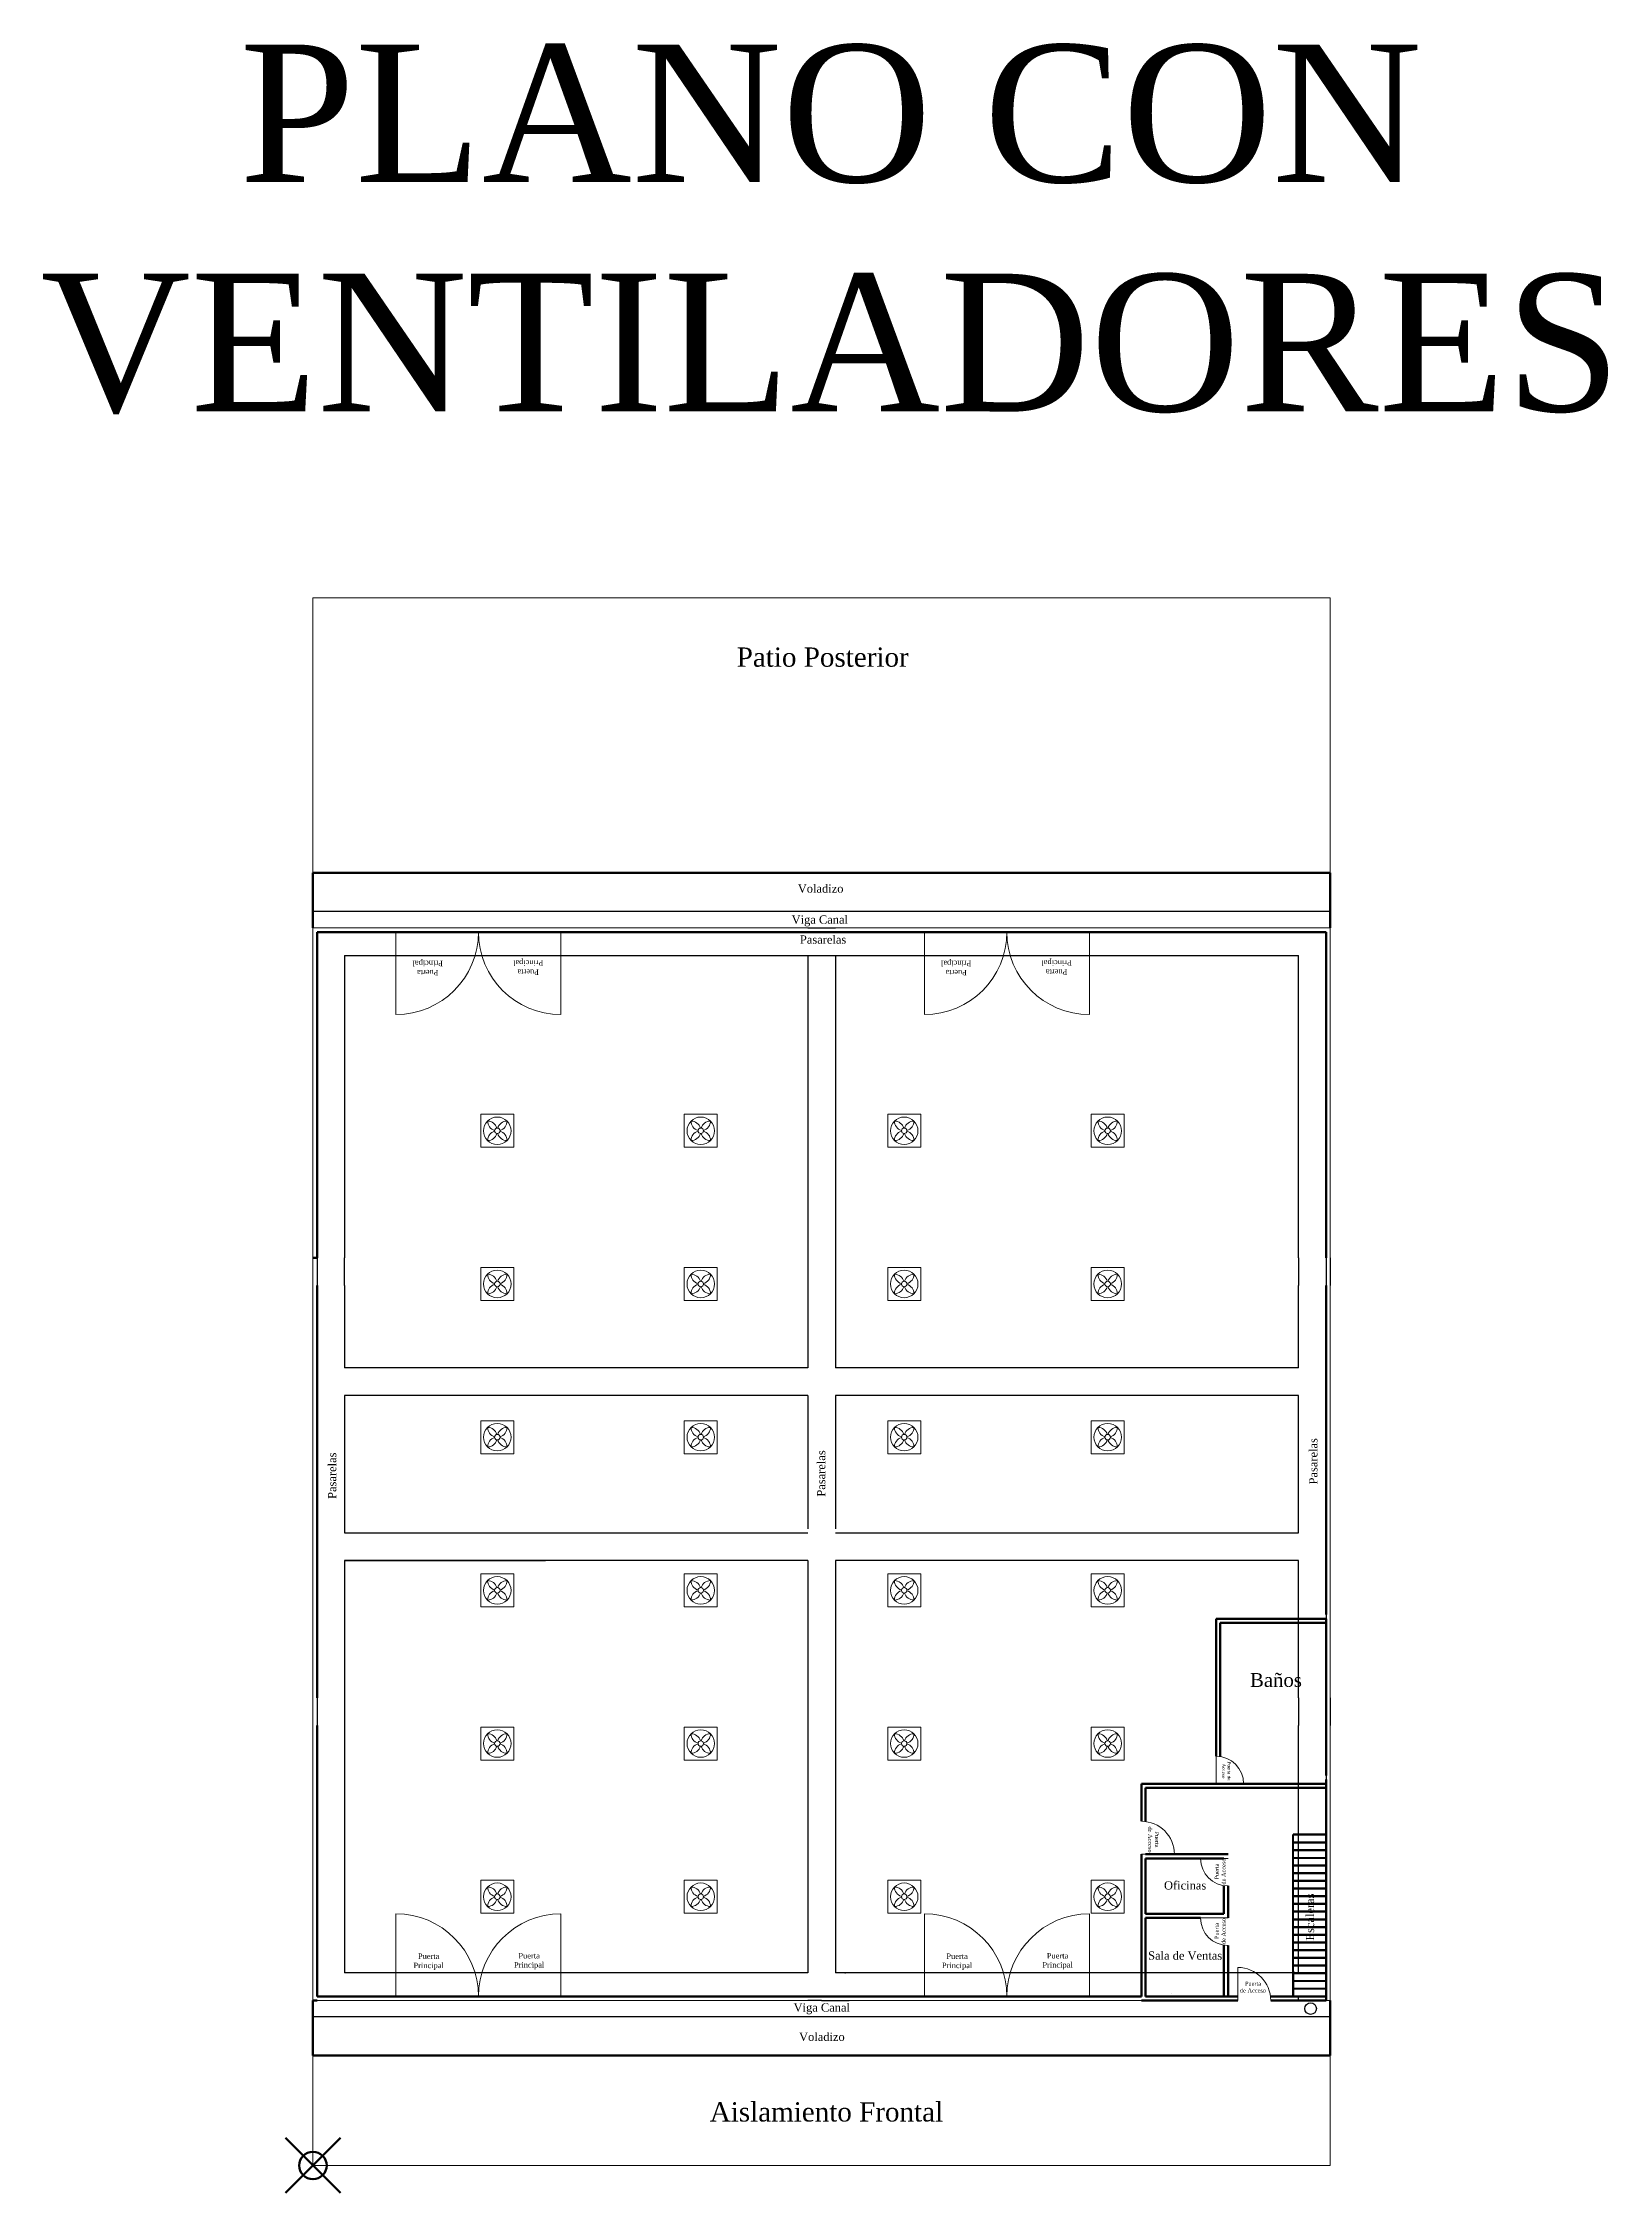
# Model space of a CAD drawing. Header units: metres. Extents: x 29 to 562, y -33 to 369.
# Drawn here: x 195.2 to 252.1, y 80.9 to 159.1 of the extents above; entities that cross this region are included whole.
import ezdxf

# ---------------------------------------------------------------- set-up
doc = ezdxf.new("R2010")
doc.units = ezdxf.units.M
doc.header["$LTSCALE"] = 2
doc.header["$PDMODE"] = 35
for name, color, linetype, lineweight in [('A-AREA', 7, 'Continuous', 5), ('A-DOOR', 251, 'Continuous', 18), ('A-ROOF', 226, 'Continuous', 53), ('C-WALL', 7, 'Continuous', 60), ('E-AIR', 160, 'Continuous', 5), ('S-STRS', 4, 'Continuous', 40), ('S-WALL', 7, 'Continuous', 60)]:
    doc.layers.add(name, color=color, linetype=linetype, lineweight=lineweight)
doc.layers.add('S-DECK', color=7, linetype='Continuous')
doc.layers.add('S-PLAT', color=7, linetype='Continuous')
doc.styles.get("Standard").update_dxf_attribs({"font": 'arial.ttf'})

msp = doc.modelspace()

# ---------------------------------------------------------------- texts
at = {"attachment_point": 2}
for s, width, insert, char_height in [('{\\fTimes New Roman|b0|i0|c0|p18;PLANO CON VENTILADORES}', 69.93919, (223.835, 159.013), 5), ('{\\fTimes New Roman|b0|i0|c0|p18;Patio Posterior}', 13.41015, (223.542, 137.09), 0.7), ('{\\fTimes New Roman|b0|i0|c0|p18;Voladizo}', 13.41015, (223.466, 128.475), 0.3), ('{\\fTimes New Roman|b0|i0|c0|p18;Viga Canal}', 13.41015, (223.436, 127.347), 0.3), ('{\\fTimes New Roman|b0|i0|c0|p18;Pasarelas}', 13.41015, (223.555, 126.62), 0.3), ('{\\fTimes New Roman|b0|i0|c0|p18;Baños}', 13.41015, (240.027, 99.797), 0.5), ('{\\fTimes New Roman|b0|i0|c0|p18;Oficinas}', 13.41015, (236.723, 92.23), 0.3), ('{\\fTimes New Roman|b0|i0|c0|p18;Puerta^JPrincipal}', 13.41015, (209.21, 89.603), 0.2), ('{\\fTimes New Roman|b0|i0|c0|p18;Puerta ^JPrincipal}', 13.41015, (212.864, 89.622), 0.2), ('{\\fTimes New Roman|b0|i0|c0|p18;Puerta^JPrincipal}', 13.41015, (228.429, 89.603), 0.2), ('{\\fTimes New Roman|b0|i0|c0|p18;Puerta ^JPrincipal}', 13.41015, (232.084, 89.622), 0.2), ('{\\fTimes New Roman|b0|i0|c0|p18;Sala de Ventas}', 13.41015, (236.723, 89.678), 0.3), ('{\\fTimes New Roman|b0|i0|c0|p18;Puerta^Jde Acceso}', 13.41015, (239.192, 88.581), 0.15), ('{\\fTimes New Roman|b0|i0|c0|p18;Viga Canal}', 13.41015, (223.508, 87.79), 0.3), ('{\\fTimes New Roman|b0|i0|c0|p18;Voladizo}', 13.41015, (223.512, 86.724), 0.3), ('{\\fTimes New Roman|b0|i0|c0|p18;Aislamiento Frontal}', 13.41015, (223.677, 84.193), 0.7)]:
    msp.add_mtext_dynamic_manual_height_columns(s, width=width, gutter_width=12.5, heights=[0], dxfattribs=dict(at, insert=insert, char_height=char_height))
for s, width, insert, char_height, rotation in [('{\\fTimes New Roman|b0|i0|c0|p18;Puerta ^JPrincipal}', 13.41015, (209.175, 125.166), 0.2, 180), ('{\\fTimes New Roman|b0|i0|c0|p18;Puerta^JPrincipal}', 13.41015, (212.829, 125.185), 0.2, 180), ('{\\fTimes New Roman|b0|i0|c0|p18;Puerta ^JPrincipal}', 13.41015, (228.394, 125.166), 0.2, 180), ('{\\fTimes New Roman|b0|i0|c0|p18;Puerta^JPrincipal}', 13.41015, (232.048, 125.185), 0.2, 180), ('{\\fTimes New Roman|b0|i0|c0|p18;Pasarelas}', 7.82908, (223.335, 107.056), 0.3, 90), ('{\\fTimes New Roman|b0|i0|c0|p18;Pasarelas}', 7.82908, (241.235, 107.499), 0.3, 90), ('{\\fTimes New Roman|b0|i0|c0|p18;Pasarelas}', 7.82908, (205.549, 106.974), 0.3, 90), ('{\\fTimes New Roman|b0|i0|c0|p18;Puerta de ^JAcceso}', 13.41015, (238.389, 96.236), 0.12, 269.56829), ('{\\fTimes New Roman|b0|i0|c0|p18;Puerta^Jde Acceso}', 13.41015, (235.777, 93.747), 0.15, 270), ('{\\fTimes New Roman|b0|i0|c0|p18;Puerta^Jde Acceso}', 13.41015, (237.796, 92.583), 0.15, 90), ('{\\fTimes New Roman|b0|i0|c0|p18;Escaleras}', 7.82908, (241.114, 90.928), 0.3, 90), ('{\\fTimes New Roman|b0|i0|c0|p18;Puerta^Jde Acceso}', 13.41015, (237.796, 90.419), 0.15, 90)]:
    msp.add_mtext_dynamic_manual_height_columns(s, width=width, gutter_width=12.5, heights=[0], dxfattribs=dict(at, insert=insert, char_height=char_height, rotation=rotation))

# ---------------------------------------------------------------- blocks, each defined once
blk = doc.blocks.new('*U6')
at = {"layer": 'E-AIR'}
blk.add_lwpolyline([(-0.6, -0.6), (0.6, -0.6), (0.6, 0.6), (-0.6, 0.6)], close=True, dxfattribs=at)
for radius in [0.5, 0.1]:
    blk.add_circle((0, 0), radius, dxfattribs=at)
for centre, start, end in [((-0.354, 0), 16.2602, 90), ((0, 0.354), 180, 253.7398), ((0.354, 0), 90, 163.7398), ((0, 0.354), 286.2602, 0), ((0, -0.354), 106.2602, 180), ((-0.354, 0), 270, 343.7398), ((0.354, 0), 196.2602, 270), ((0, -0.354), 360, 73.7398)]:
    blk.add_arc(centre, 0.354, start, end, dxfattribs=at)
blk = doc.blocks.new('*U7')
at = {"layer": 'E-AIR', "color": 0, "linetype": 'ByBlock', "lineweight": -2, "transparency": 16777216}
for p in [(0, 27.85), (7.4, 27.85), (14.8, 27.85), (22.2, 27.85), (0, 22.28), (7.4, 22.28), (14.8, 22.28), (22.2, 22.28), (0, 16.71), (7.4, 16.71), (14.8, 16.71), (22.2, 16.71), (0, 11.14), (7.4, 11.14), (14.8, 11.14), (22.2, 11.14), (0, 5.57), (7.4, 5.57), (14.8, 5.57), (22.2, 5.57), (0, 0), (7.4, 0), (14.8, 0), (22.2, 0)]:
    blk.add_blockref('*U6', p, dxfattribs=at)

# ---------------------------------------------------------------- linework, layer by layer
at = {"layer": 'A-AREA'}
for p, q in [((242.001, 138.894), (205.001, 138.894)), ((205.001, 138.894), (205.001, 81.894)), ((205.001, 138.894), (205.001, 126.894)), ((205.001, 138.894), (205.001, 81.894)), ((242.001, 81.894), (242.001, 138.894)), ((242.001, 81.894), (242.001, 138.894)), ((205.001, 126.894), (242.001, 126.894)), ((205.001, 126.894), (242.001, 126.894)), ((205.001, 81.894), (205.001, 87.894)), ((205.001, 87.894), (233.983, 87.894)), ((233.983, 87.894), (238.636, 87.894)), ((233.983, 87.894), (238.636, 87.894)), ((239.836, 87.894), (242.001, 87.894)), ((239.836, 87.894), (242.001, 87.894)), ((205.001, 81.894), (242.001, 81.894))]:
    msp.add_line(p, q, dxfattribs=at)
at = {"layer": 'A-DOOR'}
for p, q in [((208.02, 126.744), (208.02, 123.744)), ((214.02, 126.744), (214.02, 123.744)), ((227.239, 126.744), (227.239, 123.744)), ((233.239, 126.744), (233.239, 123.744)), ((237.851, 96.774), (237.851, 95.774)), ((235.133, 93.208), (236.333, 93.208)), ((237.283, 93.058), (238.283, 93.058)), ((208.02, 88.044), (208.02, 91.044)), ((214.02, 88.044), (214.02, 91.044)), ((227.239, 88.044), (227.239, 91.044)), ((233.239, 88.044), (233.239, 91.044)), ((237.283, 90.894), (238.283, 90.894)), ((230.239, 88.877), (230.239, 88.879)), ((238.636, 87.894), (238.636, 89.094)), ((230.239, 88.044), (227.239, 88.044)), ((230.239, 88.044), (230.239, 88.144)), ((233.239, 88.044), (230.239, 88.044))]:
    msp.add_line(p, q, dxfattribs=at)
for centre, radius, start, end in [((208.02, 126.744), 3, 270, 0), ((214.02, 126.744), 3, 180, 270), ((227.239, 126.744), 3, 270, 0), ((233.239, 126.744), 3, 180, 270), ((237.851, 95.774), 1, 0, 90), ((235.133, 93.208), 1.2, 0, 90), ((238.283, 93.058), 1, 180, 270), ((208.02, 88.044), 3, 0, 90), ((214.02, 88.044), 3, 90, 180), ((227.239, 88.044), 3, 0, 90), ((233.239, 88.044), 3, 90, 180), ((238.283, 90.894), 1, 180, 270), ((227.239, 88.044), 3, 163.54075, 163.83863), ((238.636, 87.894), 1.2, 360, 90), ((227.239, 88.044), 3, 182.86598, 182.9389), ((233.239, 88.044), 3, 1.88005, 1.91326), ((227.239, 88.044), 3, 194.47751, 194.61534), ((227.239, 88.044), 3, 345.38466, 345.52249)]:
    msp.add_arc(centre, radius, start, end, dxfattribs=at)
at = {"layer": 'A-ROOF'}
for p, q in [((205.001, 126.894), (205.001, 128.894)), ((242.001, 128.894), (205.001, 128.894)), ((242.001, 126.894), (242.001, 128.894)), ((205.001, 87.894), (205.001, 85.894)), ((242.001, 87.894), (242.001, 85.894)), ((242.001, 85.894), (205.001, 85.894))]:
    msp.add_line(p, q, dxfattribs=at)
at = {"layer": 'C-WALL'}
msp.add_point((205.001, 81.894), dxfattribs=at)
at = {"layer": 'S-DECK'}
for p, q in [((205.001, 126.894), (205.001, 127.494)), ((242.001, 127.494), (205.001, 127.494)), ((242.001, 126.894), (242.001, 127.494)), ((223.501, 126.894), (224.001, 126.894)), ((205.001, 87.894), (205.001, 87.294)), ((223.501, 87.894), (223.001, 87.894)), ((242.001, 87.894), (242.001, 87.294)), ((242.001, 87.294), (205.001, 87.294))]:
    msp.add_line(p, q, dxfattribs=at)
msp.add_circle((241.288, 87.599), 0.21, dxfattribs=at)
at = {"layer": 'S-PLAT'}
for p, q in [((223.001, 126.894), (224.001, 126.894)), ((206.151, 125.894), (206.151, 114.894)), ((206.151, 125.894), (240.851, 125.894)), ((223.001, 125.894), (223.001, 110.894)), ((224.001, 125.894), (224.001, 110.894)), ((240.851, 114.894), (240.851, 125.894)), ((205.151, 114.894), (205.151, 113.894)), ((206.151, 113.894), (206.151, 114.894)), ((240.851, 114.894), (240.851, 113.894)), ((241.851, 114.894), (241.851, 98.894)), ((242.001, 114.894), (242.001, 113.894)), ((206.151, 113.894), (206.151, 110.894)), ((240.851, 110.894), (240.851, 113.894)), ((223.001, 110.894), (206.151, 110.894)), ((223.001, 110.894), (219.749, 110.894)), ((240.851, 110.894), (224.001, 110.894)), ((206.151, 109.894), (206.151, 104.894)), ((223.001, 109.894), (206.151, 109.894)), ((223.001, 109.894), (223.001, 105.044)), ((240.851, 109.894), (224.001, 109.894)), ((224.001, 109.894), (224.001, 105.044)), ((240.851, 104.894), (240.851, 109.894)), ((206.151, 104.894), (223.001, 104.894)), ((224.001, 104.894), (240.851, 104.894)), ((206.151, 103.894), (206.151, 98.894)), ((223.001, 103.894), (206.151, 103.894)), ((206.151, 103.894), (213.459, 103.894)), ((223.001, 103.894), (223.001, 88.894)), ((240.851, 103.894), (224.001, 103.894)), ((224.001, 103.894), (224.001, 88.894)), ((240.851, 98.894), (240.851, 103.894)), ((205.151, 98.894), (205.151, 97.894)), ((206.151, 98.894), (206.151, 97.894)), ((240.851, 98.894), (240.851, 97.894)), ((242.001, 98.894), (242.001, 97.894)), ((206.151, 97.894), (206.151, 88.894)), ((240.851, 88.894), (240.851, 97.894)), ((241.851, 97.894), (241.851, 87.894)), ((223.001, 88.894), (206.151, 88.894)), ((227.239, 88.894), (224.001, 88.894)), ((240.851, 88.894), (227.239, 88.894)), ((223.501, 87.894), (224.501, 87.894)), ((240.851, 87.894), (240.851, 88.044))]:
    msp.add_line(p, q, dxfattribs=at)
at = {"layer": 'S-STRS'}
for p, q in [((240.651, 93.358), (240.651, 93.924)), ((240.651, 93.924), (241.851, 93.924)), ((241.851, 93.924), (240.651, 93.924)), ((240.651, 93.924), (241.851, 93.924)), ((240.651, 93.644), (241.851, 93.644)), ((241.851, 93.644), (240.651, 93.644)), ((240.651, 93.644), (241.851, 93.644)), ((240.651, 93.644), (241.851, 93.644)), ((240.651, 93.644), (241.851, 93.644)), ((240.651, 93.364), (241.851, 93.364)), ((240.651, 93.364), (241.851, 93.364)), ((240.651, 93.358), (241.851, 93.358)), ((240.651, 93.084), (240.651, 93.358)), ((241.851, 93.358), (240.651, 93.358)), ((240.651, 93.358), (241.851, 93.358)), ((240.651, 93.084), (241.851, 93.084)), ((240.651, 92.804), (240.651, 93.084)), ((240.651, 93.084), (241.851, 93.084)), ((241.851, 93.084), (241.851, 93.794)), ((241.851, 93.084), (241.851, 92.804)), ((240.651, 92.804), (241.851, 92.804)), ((240.651, 92.524), (240.651, 92.804)), ((241.851, 92.804), (240.651, 92.804)), ((240.651, 92.804), (241.851, 92.804)), ((240.651, 92.524), (241.851, 92.524)), ((240.651, 92.244), (240.651, 92.524)), ((241.851, 92.524), (240.651, 92.524)), ((240.651, 92.524), (241.851, 92.524)), ((241.851, 92.804), (241.851, 92.524)), ((241.851, 92.524), (241.851, 92.244)), ((240.651, 92.244), (241.851, 92.244)), ((240.651, 91.964), (240.651, 92.244)), ((241.851, 92.244), (240.651, 92.244)), ((240.651, 92.244), (241.851, 92.244)), ((240.651, 91.964), (241.851, 91.964)), ((240.651, 91.684), (240.651, 91.964)), ((241.851, 91.964), (240.651, 91.964)), ((240.651, 91.964), (241.851, 91.964)), ((240.651, 91.684), (241.851, 91.684)), ((240.651, 91.404), (240.651, 91.684)), ((241.851, 91.684), (240.651, 91.684)), ((240.651, 91.684), (241.851, 91.684)), ((241.851, 92.244), (241.851, 91.964)), ((241.851, 91.964), (241.851, 91.684)), ((241.851, 91.684), (241.851, 91.404)), ((240.651, 91.404), (241.851, 91.404)), ((240.651, 91.124), (240.651, 91.404)), ((241.851, 91.404), (240.651, 91.404)), ((240.651, 91.404), (241.851, 91.404)), ((240.651, 91.124), (241.851, 91.124)), ((240.651, 90.844), (240.651, 91.124)), ((241.851, 91.124), (240.651, 91.124)), ((240.651, 91.124), (241.851, 91.124)), ((240.651, 90.844), (241.851, 90.844)), ((240.651, 90.564), (240.651, 90.844)), ((241.851, 90.844), (240.651, 90.844)), ((240.651, 90.844), (241.851, 90.844)), ((241.851, 91.404), (241.851, 91.124)), ((241.851, 91.124), (241.851, 90.844)), ((241.851, 90.844), (241.851, 90.564)), ((240.651, 90.564), (241.851, 90.564)), ((240.651, 90.284), (240.651, 90.564)), ((241.851, 90.564), (240.651, 90.564)), ((240.651, 90.564), (241.851, 90.564)), ((240.651, 90.284), (241.851, 90.284)), ((240.651, 90.004), (240.651, 90.284)), ((241.851, 90.284), (240.651, 90.284)), ((240.651, 90.284), (241.851, 90.284)), ((240.651, 90.004), (241.851, 90.004)), ((240.651, 89.724), (240.651, 90.004)), ((241.851, 90.004), (240.651, 90.004)), ((240.651, 90.004), (241.851, 90.004)), ((241.851, 90.564), (241.851, 90.284)), ((241.851, 90.284), (241.851, 90.004)), ((241.851, 90.004), (241.851, 89.724)), ((240.651, 89.724), (241.851, 89.724)), ((240.651, 89.444), (240.651, 89.724)), ((241.851, 89.724), (240.651, 89.724)), ((240.651, 89.724), (241.851, 89.724)), ((240.651, 89.444), (241.851, 89.444)), ((240.651, 89.164), (240.651, 89.444)), ((241.851, 89.444), (240.651, 89.444)), ((240.651, 89.444), (241.851, 89.444)), ((240.651, 89.164), (241.851, 89.164)), ((240.651, 88.884), (240.651, 89.164)), ((241.851, 89.164), (240.651, 89.164)), ((240.651, 89.164), (241.851, 89.164)), ((241.851, 89.724), (241.851, 89.444)), ((241.851, 89.444), (241.851, 89.164)), ((241.851, 89.164), (241.851, 88.884)), ((240.651, 88.324), (240.651, 89.073)), ((240.651, 88.964), (240.651, 88.044)), ((241.851, 88.884), (240.651, 88.884)), ((240.651, 88.884), (241.851, 88.884)), ((240.651, 88.604), (240.651, 88.884)), ((240.651, 88.884), (241.851, 88.884)), ((240.651, 88.604), (241.851, 88.604)), ((240.651, 88.604), (241.851, 88.604)), ((241.851, 88.884), (241.851, 88.754)), ((241.851, 88.754), (241.851, 88.474)), ((241.851, 88.474), (241.851, 88.194)), ((240.651, 88.044), (240.651, 88.324)), ((240.651, 88.324), (241.851, 88.324)), ((240.651, 88.044), (241.851, 88.044)), ((240.651, 88.044), (241.851, 88.044))]:
    msp.add_line(p, q, dxfattribs=at)
at = {"layer": 'S-WALL'}
for p, q in [((205.151, 114.894), (205.151, 126.744)), ((205.151, 114.894), (205.151, 126.744)), ((205.151, 126.744), (241.851, 126.744)), ((241.851, 114.894), (241.851, 126.744)), ((241.851, 114.894), (241.851, 126.744)), ((205.001, 114.894), (205.151, 114.894)), ((205.151, 98.894), (205.151, 113.894)), ((241.851, 101.924), (241.851, 113.894)), ((241.851, 101.924), (241.851, 113.894)), ((237.851, 101.624), (237.851, 101.774)), ((237.851, 101.774), (241.851, 101.774)), ((241.851, 98.894), (241.851, 101.774)), ((241.851, 96.074), (241.851, 101.774)), ((237.851, 101.624), (237.851, 96.774)), ((238.001, 101.474), (238.001, 101.624)), ((238.001, 101.624), (241.851, 101.624)), ((238.001, 96.763), (238.001, 101.474)), ((205.151, 88.044), (205.151, 97.894)), ((205.151, 88.044), (205.151, 97.894)), ((241.851, 96.074), (241.851, 97.894)), ((235.133, 95.774), (241.851, 95.774)), ((235.133, 94.408), (235.133, 95.774)), ((235.133, 95.774), (241.851, 95.774)), ((235.133, 94.408), (235.133, 95.774)), ((237.933, 95.624), (235.283, 95.624)), ((235.283, 94.399), (235.283, 95.624)), ((237.851, 95.774), (241.851, 95.774)), ((240.042, 95.624), (237.933, 95.624)), ((241.851, 95.624), (240.042, 95.624)), ((241.851, 95.924), (241.851, 88.044)), ((241.851, 95.924), (241.851, 88.044)), ((241.851, 95.924), (241.851, 88.044)), ((241.851, 92.924), (241.851, 95.544)), ((241.851, 95.274), (241.851, 95.124)), ((235.133, 88.044), (235.133, 93.208)), ((235.283, 93.208), (238.283, 93.208)), ((235.283, 91.044), (235.283, 93.058)), ((235.283, 93.058), (238.133, 93.058)), ((241.851, 90.815), (241.851, 92.624)), ((238.133, 92.069), (238.133, 91.044)), ((238.283, 92.058), (238.283, 91.044)), ((235.283, 91.044), (238.133, 91.044)), ((235.283, 88.044), (235.283, 90.894)), ((235.283, 90.894), (237.283, 90.894)), ((238.283, 91.044), (238.283, 90.894)), ((238.133, 89.905), (238.133, 88.044)), ((241.851, 87.894), (241.851, 90.515)), ((238.283, 89.894), (238.283, 88.044)), ((205.001, 87.894), (205.151, 87.894)), ((205.151, 88.044), (235.133, 88.044)), ((235.133, 87.894), (238.636, 87.894)), ((235.133, 87.894), (238.636, 87.894)), ((237.542, 88.044), (235.283, 88.044)), ((236.486, 88.044), (236.483, 88.044)), ((236.483, 88.044), (236.486, 88.044)), ((236.483, 88.044), (236.486, 88.044)), ((238.636, 87.894), (236.486, 87.894)), ((238.636, 87.894), (236.486, 87.894)), ((238.636, 88.044), (237.542, 88.044)), ((238.636, 88.044), (237.542, 88.044)), ((239.892, 88.044), (239.826, 88.044)), ((239.892, 88.044), (239.826, 88.044)), ((239.836, 87.894), (241.851, 87.894)), ((239.851, 87.894), (239.836, 87.894)), ((241.851, 87.894), (239.836, 87.894)), ((241.851, 87.894), (239.836, 87.894)), ((239.836, 87.894), (241.851, 87.894)), ((241.851, 88.044), (239.873, 88.044)), ((241.851, 87.894), (241.851, 88.194)), ((241.851, 87.894), (241.851, 88.044))]:
    msp.add_line(p, q, dxfattribs=at)

# ---------------------------------------------------------------- block references
at = {"layer": 'E-AIR'}
msp.add_blockref('*U7', (211.706, 91.666), dxfattribs=at)

msp.set_redraw_order([(e.dxf.handle, doc.entitydb.next_handle()) for e in msp.query("TEXT MTEXT ATTDEF DIMENSION ARC_DIMENSION")])  # texts and dimensions are drawn at this point

doc.saveas('drawing.dxf')
